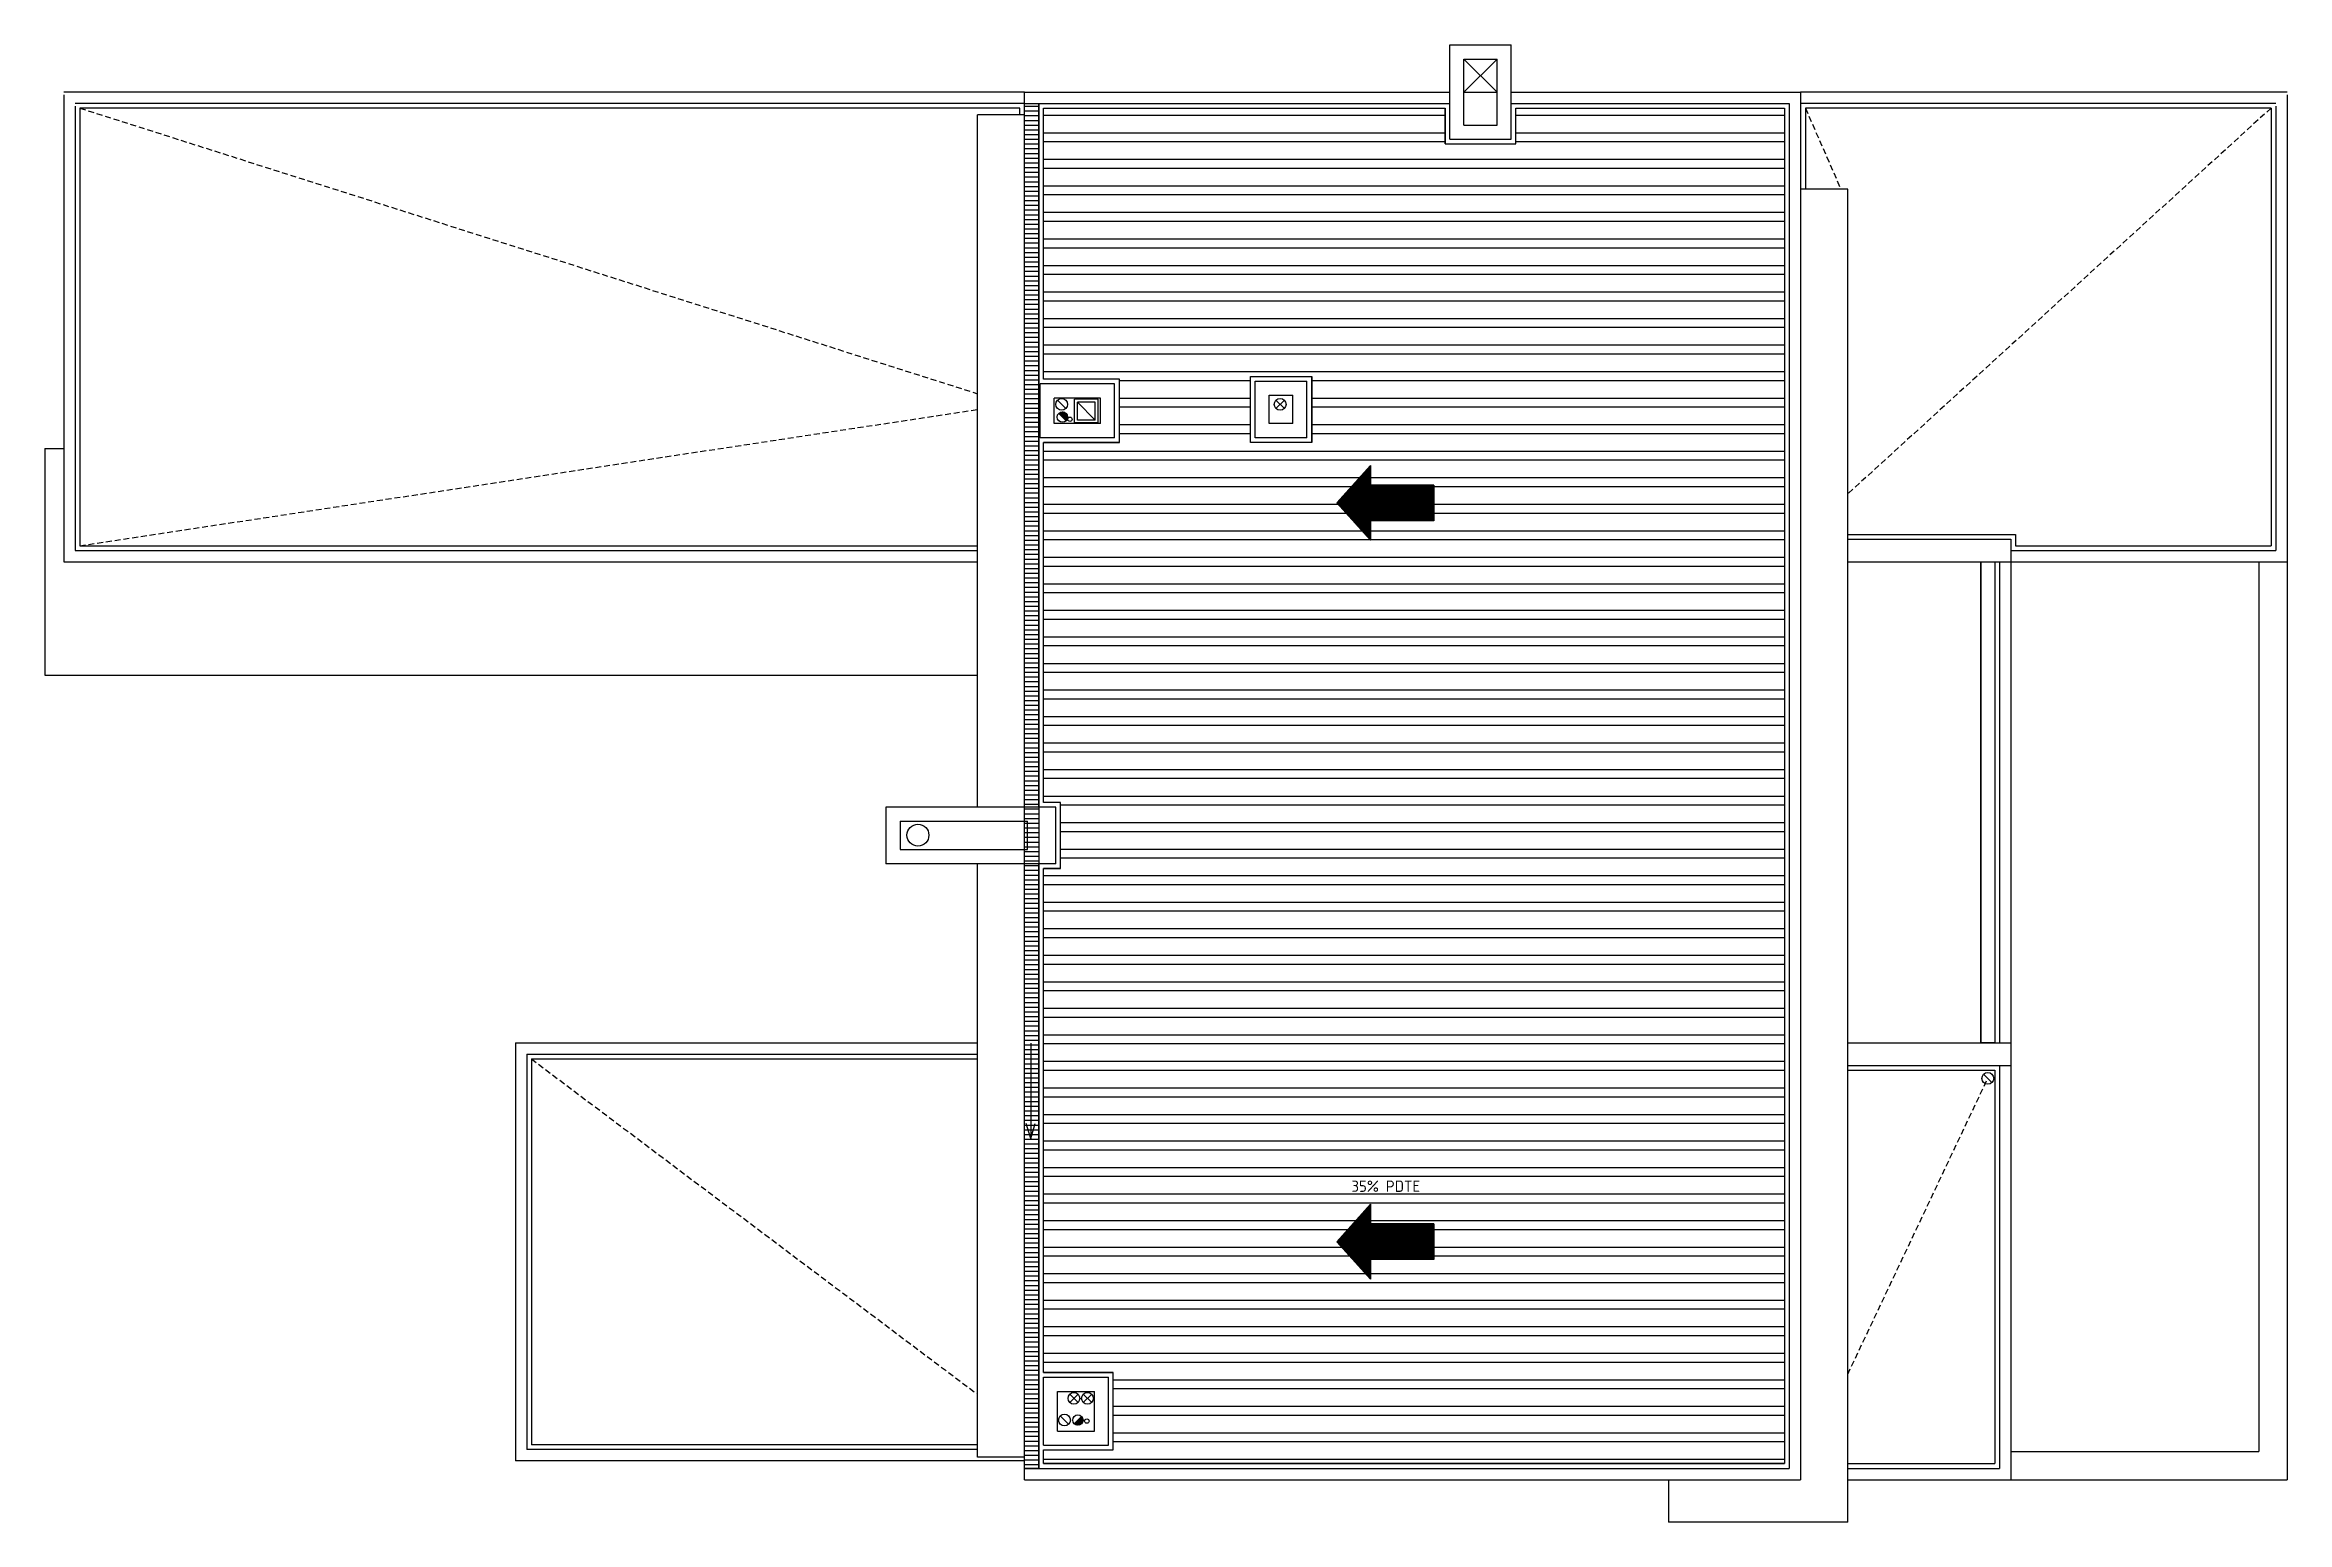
# Model space of a CAD drawing. Extents: x 37594 to 44658, y -15488 to -11373.
# Drawn here: x 41603 to 43981, y -15488 to -13922 of the extents above; entities that cross this region are included whole.
import ezdxf

# ---------------------------------------------------------------- set-up
doc = ezdxf.new("R2010")
doc.units = 0
doc.header["$LTSCALE"] = 25
doc.header["$MEASUREMENT"] = 0
doc.linetypes.add('RAYITAS', pattern=[0.375, 0.25, -0.125])
for name, color, linetype in [('CUBIERTA', 4, 'CONTINUOUS'), ('MUROS', 1, 'CONTINUOUS'), ('PLANTA', 7, 'CONTINUOUS'), ('TEXTOS', 10, 'CONTINUOUS')]:
    doc.layers.add(name, color=color, linetype=linetype)
doc.styles.add('DIN', font='DIN')

msp = doc.modelspace()

# ---------------------------------------------------------------- texts
at = {"layer": 'TEXTOS', "style": 'DIN'}
msp.add_text('35% PDTE', height=12, dxfattribs=at).set_placement((42988.9, -15138.1))

# ---------------------------------------------------------------- hatches: boundary and pattern name
at = {"layer": 'CUBIERTA'}
h = msp.add_hatch(dxfattribs=at)
h.set_pattern_fill('ANSI32', color=4, scale=75, angle=135, style=0)
h.set_pattern_definition([(180, (9315.224, 11512.772), (-5e-15, -28.125), []), (180, (9305.849, 11522.147), (-5e-15, -28.125), [])])
h.paths.add_polyline_path([(42662.3, -13989.2), (43088.3, -13989.2), (43088.3, -14027.2), (43163.3, -14027.2), (43163.3, -13989.2), (43448.3, -13989.2), (43448.3, -15426.2), (42662.3, -15426.2), (42662.3, -15411.7), (42736.3, -15411.7), (42736.3, -15329.7), (42662.3, -15329.7), (42662.3, -14795.2), (42680.3, -14795.2), (42680.3, -14725.2), (42662.3, -14725.2), (42662.3, -14343.7), (42742.8, -14343.7), (42742.8, -14276.7), (42662.3, -14276.7)])
h.paths.add_polyline_path([(42881.8, -14273.7), (42946.8, -14273.7), (42946.8, -14343.7), (42881.8, -14343.7)], flags=16)
at = {"layer": 'PLANTA'}
h = msp.add_hatch(dxfattribs=at)
h.set_pattern_fill('LINE', scale=40, style=0)
h.set_pattern_definition([(0, (9315.2235, 11512.772), (0, 5), [])])
h.paths.add_polyline_path([(42642.3, -13984.2), (42657.3, -13984.2), (42657.3, -15431.2), (42642.3, -15431.2)])
h = msp.add_hatch(dxfattribs=at)
h.set_pattern_fill('LINE', scale=8, angle=180, style=0)
h.set_pattern_definition([(180, (78033.1236, -40685.8359), (-1e-16, -1), [])])
h.paths.add_polyline_path([(43076.4, -14426.7), (43009.2, -14426.7), (43009.2, -14447.4), (42973.5, -14407.7), (43009.2, -14368), (43009.2, -14388.8), (43076.4, -14388.8)])
h = msp.add_hatch(dxfattribs=at)
h.set_pattern_fill('LINE', scale=8, angle=180, style=0)
h.set_pattern_definition([(180, (78033.1236, -41469.0253), (-1e-16, -1), [])])
h.paths.add_polyline_path([(43076.4, -15209.9), (43009.2, -15209.9), (43009.2, -15230.6), (42973.5, -15190.9), (43009.2, -15151.2), (43009.2, -15172), (43076.4, -15172)])

# ---------------------------------------------------------------- linework, layer by layer
at = {"layer": 'CUBIERTA', "color": 7}
for points in [[(42662.3, -13989.2), (43088.3, -13989.2), (43088.3, -14027.2), (43163.3, -14027.2), (43163.3, -13989.2), (43448.3, -13989.2), (43448.3, -15426.2), (42662.3, -15426.2), (42662.3, -15411.7), (42736.3, -15411.7), (42736.3, -15329.7), (42662.3, -15329.7), (42662.3, -14795.2), (42680.3, -14795.2), (42680.3, -14725.2), (42662.3, -14725.2), (42662.3, -14343.7), (42742.8, -14343.7), (42742.8, -14276.7), (42662.3, -14276.7)], [(42881.8, -14273.7), (42946.8, -14273.7), (42946.8, -14343.7), (42881.8, -14343.7)]]:
    msp.add_lwpolyline(points, close=True, dxfattribs=at)
at = {"layer": 'MUROS', "color": 7}
for p, q in [((43093.3, -14022.2), (43093.3, -13922.2)), ((43093.3, -13922.2), (43158.3, -13922.2)), ((43158.3, -14022.2), (43158.3, -13922.2)), ((43108.3, -14007.2), (43108.3, -13937.2)), ((43108.3, -13937.2), (43143.3, -13937.2)), ((43143.3, -14007.2), (43143.3, -13937.2)), ((42642.3, -14730.2), (42642.3, -13972.2)), ((42642.3, -13972.2), (43093.3, -13972.2)), ((43158.3, -13972.2), (43465.3, -13972.2)), ((43465.3, -13972.2), (43465.3, -15443.2)), ((42642.3, -13984.2), (43093.3, -13984.2)), ((42657.3, -14730.2), (42657.3, -13984.2)), ((43158.3, -13984.2), (43453.3, -13984.2)), ((43453.3, -13984.2), (43453.3, -15431.2)), ((43093.3, -14022.2), (43158.3, -14022.2)), ((43108.3, -14007.2), (43143.3, -14007.2)), ((42658.8, -14338.7), (42658.8, -14281.7)), ((42737.8, -14281.7), (42658.8, -14281.7)), ((42737.8, -14338.7), (42737.8, -14281.7)), ((42886.8, -14278.7), (42941.8, -14278.7)), ((42886.8, -14338.7), (42886.8, -14278.7)), ((42941.8, -14338.7), (42941.8, -14278.7)), ((42901.8, -14293.7), (42926.8, -14293.7)), ((42901.8, -14323.7), (42901.8, -14293.7)), ((42926.8, -14323.7), (42926.8, -14293.7)), ((42737.8, -14338.7), (42658.8, -14338.7)), ((42941.8, -14338.7), (42886.8, -14338.7)), ((42926.8, -14323.7), (42901.8, -14323.7)), ((42675.3, -14730.2), (42495.3, -14730.2)), ((42495.3, -14730.2), (42495.3, -14790.2)), ((42675.3, -14790.2), (42675.3, -14730.2)), ((42510.3, -14745.2), (42645.3, -14745.2)), ((42510.3, -14745.2), (42510.3, -14775.2)), ((42645.3, -14775.2), (42645.3, -14745.2)), ((42675.3, -14790.2), (42495.3, -14790.2)), ((42510.3, -14775.2), (42645.3, -14775.2)), ((42642.3, -15443.2), (42642.3, -14790.2)), ((42657.3, -15431.2), (42657.3, -14790.2)), ((42662.3, -15334.7), (42731.3, -15334.7)), ((42662.3, -15406.7), (42662.3, -15334.7)), ((42731.3, -15406.7), (42731.3, -15334.7)), ((42662.3, -15406.7), (42731.3, -15406.7)), ((42642.3, -15431.2), (43453.3, -15431.2)), ((42642.3, -15443.2), (43465.3, -15443.2))]:
    msp.add_line(p, q, dxfattribs=at)
at = {"layer": 'PLANTA', "color": 7}
for p, q in [((43108.3, -13937.2), (43143.3, -13972.2)), ((43108.3, -13972.2), (43143.3, -13937.2)), ((42642.3, -13972.2), (41623.3, -13972.2)), ((41623.3, -13975.2), (41623.3, -14470.2)), ((43108.3, -13972.2), (43143.3, -13972.2)), ((43981.2, -13972.2), (43465.3, -13972.2)), ((43981.2, -13975.2), (43981.2, -14470.2)), ((42642.3, -13984.2), (41635.3, -13984.2)), ((41635.3, -13987.2), (41635.3, -14458.2)), ((41640.3, -13989.2), (41640.3, -14453.2)), ((42637.3, -13989.2), (41640.3, -13989.2)), ((42592.3, -14730.2), (42592.3, -13996.2)), ((42642.3, -13996.2), (42592.3, -13996.2)), ((42637.3, -13996.2), (42637.3, -13989.2)), ((42662.3, -14276.7), (42662.3, -13989.2)), ((42662.3, -13989.2), (43088.3, -13989.2)), ((43088.3, -14027.2), (43088.3, -13989.2)), ((43163.3, -14027.2), (43163.3, -13989.2)), ((43163.3, -13989.2), (43448.3, -13989.2)), ((43448.3, -13989.2), (43448.3, -15426.2)), ((43969.2, -13984.2), (43465.3, -13984.2)), ((43964.2, -13989.2), (43470.3, -13989.2)), ((43470.3, -13989.2), (43470.3, -14075.2)), ((43964.2, -13989.2), (43964.2, -14453.2)), ((43969.2, -13987.2), (43969.2, -14458.2)), ((43088.3, -14027.2), (43163.3, -14027.2)), ((43515.3, -14075.2), (43465.3, -14075.2)), ((43515.3, -15488.2), (43515.3, -14075.2)), ((42742.8, -14276.7), (42662.3, -14276.7)), ((42742.8, -14343.7), (42742.8, -14276.7)), ((42881.8, -14273.7), (42946.8, -14273.7)), ((42881.8, -14343.7), (42881.8, -14273.7)), ((42946.8, -14343.7), (42946.8, -14273.7)), ((42673.8, -14323.7), (42673.8, -14296.7)), ((42722.8, -14296.7), (42673.8, -14296.7)), ((42720.3, -14297.9), (42695.3, -14297.9)), ((42695.3, -14322.9), (42695.3, -14297.9)), ((42717.3, -14319.9), (42698.3, -14300.9)), ((42698.3, -14319.9), (42698.3, -14300.9)), ((42717.3, -14300.9), (42698.3, -14300.9)), ((42717.3, -14319.9), (42717.3, -14300.9)), ((42720.3, -14322.9), (42720.3, -14297.9)), ((42722.8, -14323.7), (42722.8, -14296.7)), ((42908.9, -14298.9), (42917.8, -14307.7)), ((42917.8, -14298.9), (42908.9, -14307.7)), ((42722.8, -14323.7), (42673.8, -14323.7)), ((42720.3, -14322.9), (42695.3, -14322.9)), ((42717.3, -14319.9), (42698.3, -14319.9)), ((41603.3, -14350.2), (41603.3, -14590.2)), ((41603.3, -14350.2), (41623.3, -14350.2)), ((42662.3, -14725.2), (42662.3, -14343.7)), ((42742.8, -14343.7), (42662.3, -14343.7)), ((42946.8, -14343.7), (42881.8, -14343.7)), ((43009.2, -14368), (42973.5, -14407.7)), ((43009.2, -14388.8), (43009.2, -14368)), ((43009.2, -14447.4), (42973.5, -14407.7)), ((43076.4, -14388.8), (43009.2, -14388.8)), ((43076.4, -14426.7), (43076.4, -14388.8)), ((43009.2, -14426.7), (43009.2, -14447.4)), ((43076.4, -14426.7), (43009.2, -14426.7)), ((41640.3, -14453.2), (42592.3, -14453.2)), ((43515.3, -14441.2), (43693.3, -14441.2)), ((43515.3, -14446.2), (43688.3, -14446.2)), ((43688.3, -14446.2), (43688.3, -15443.2)), ((43693.3, -14441.2), (43693.3, -14453.2)), ((43693.3, -14453.2), (43964.2, -14453.2)), ((43981.2, -14452.6), (43981.2, -15443.2)), ((41623.3, -14470.2), (42592.3, -14470.2)), ((41635.3, -14458.2), (42592.3, -14458.2)), ((43515.3, -14470.2), (43981.2, -14470.2)), ((43656.3, -14470.2), (43656.3, -14980.2)), ((43671.3, -14470.2), (43671.3, -14980.2)), ((43676.3, -14470.2), (43676.3, -14980.2)), ((43688.3, -14458.2), (43969.2, -14458.2)), ((43951.2, -14470.2), (43951.2, -15413.2)), ((41603.3, -14590.2), (42592.3, -14590.2)), ((42680.3, -14725.2), (42662.3, -14725.2)), ((42680.3, -14795.2), (42680.3, -14725.2)), ((42592.3, -15419.2), (42592.3, -14790.2)), ((42662.3, -15329.7), (42662.3, -14795.2)), ((42680.3, -14795.2), (42662.3, -14795.2)), ((42102.3, -14980.2), (42102.3, -15423.2)), ((42102.3, -14980.2), (42592.3, -14980.2)), ((42648.9, -14980.3), (42648.9, -15081.5)), ((43515.3, -14980.2), (43688.3, -14980.2)), ((42114.3, -14992.2), (42114.3, -15411.2)), ((42114.3, -14992.2), (42592.3, -14992.2)), ((42119.3, -14997.2), (42119.3, -15406.2)), ((42119.3, -14997.2), (42592.3, -14997.2)), ((43515.3, -15004.2), (43688.3, -15004.2)), ((43676.3, -15004.2), (43676.3, -15431.2)), ((43515.3, -15009.2), (43671.3, -15009.2)), ((43659.4, -15013.4), (43668.2, -15022.2)), ((43671.3, -15009.2), (43671.3, -15426.2)), ((42648.9, -15081.5), (42644, -15065.5)), ((42648.9, -15081.5), (42653.7, -15065.5)), ((43009.2, -15151.2), (42973.5, -15190.9)), ((43009.2, -15172), (43009.2, -15151.2)), ((43009.2, -15230.6), (42973.5, -15190.9)), ((43076.4, -15172), (43009.2, -15172)), ((43076.4, -15209.9), (43076.4, -15172)), ((43009.2, -15209.9), (43009.2, -15230.6)), ((43076.4, -15209.9), (43009.2, -15209.9)), ((42662.3, -15329.7), (42736.3, -15329.7)), ((42736.3, -15411.7), (42736.3, -15329.7)), ((42677.3, -15349.7), (42716.3, -15349.7)), ((42677.3, -15391.7), (42677.3, -15349.7)), ((42699, -15352.6), (42690.2, -15361.4)), ((42690.2, -15352.6), (42699, -15361.4)), ((42713.5, -15352.6), (42704.6, -15361.4)), ((42704.6, -15352.6), (42713.5, -15361.4)), ((42716.3, -15391.7), (42716.3, -15349.7)), ((42592.3, -15406.2), (42119.3, -15406.2)), ((42677.3, -15391.7), (42716.3, -15391.7)), ((42642.3, -15423.2), (42102.3, -15423.2)), ((42592.3, -15411.2), (42114.3, -15411.2)), ((42642.3, -15419.2), (42592.3, -15419.2)), ((42662.3, -15426.2), (42662.3, -15411.7)), ((42662.3, -15411.7), (42736.3, -15411.7)), ((42662.3, -15426.2), (43448.3, -15426.2)), ((43515.3, -15426.2), (43671.3, -15426.2)), ((43515.3, -15431.2), (43676.3, -15431.2)), ((43688.3, -15413.2), (43951.2, -15413.2)), ((43325.3, -15443.2), (43325.3, -15488.2)), ((43515.3, -15443.2), (43688.3, -15443.2)), ((43688.3, -15443.2), (43981.2, -15443.2)), ((43515.3, -15488.2), (43325.3, -15488.2))]:
    msp.add_line(p, q, dxfattribs=at)
at = {"layer": 'PLANTA', "color": 7, "linetype": 'RAYITAS'}
for p, q in [((41640.3, -13989.2), (42592.3, -14292)), ((43470.3, -13989.2), (43508, -14075.2)), ((43964.2, -13989.2), (43515.3, -14398.2)), ((41640.3, -14453.2), (42592.3, -14308.7)), ((42119.3, -14997.2), (42592.3, -15352.6)), ((43515.3, -15331.2), (43663.8, -15017.8))]:
    msp.add_line(p, q, dxfattribs=at)
at = {"layer": 'PLANTA'}
for p, q in [((42677.2, -14298.9), (42686, -14307.7)), ((42686.3, -14320.6), (42678.5, -14312.9)), ((42686.6, -14320.3), (42678.9, -14312.5)), ((42686.9, -14319.9), (42679.3, -14312.2)), ((42687.2, -14319.4), (42679.7, -14311.9)), ((42687.4, -14319), (42680.2, -14311.7)), ((42687.6, -14318.4), (42680.7, -14311.5)), ((42687.8, -14317.9), (42681.2, -14311.4)), ((42687.9, -14317.3), (42681.9, -14311.3)), ((42687.9, -14316.6), (42682.5, -14311.2)), ((42687.8, -14315.8), (42683.3, -14311.3)), ((42687.5, -14314.8), (42684.3, -14311.6)), ((42680.2, -15375.5), (42689, -15384.4)), ((42694.9, -15383.9), (42702.7, -15376.1)), ((42695.3, -15384.3), (42703, -15376.5)), ((42695.7, -15384.6), (42703.4, -15376.9)), ((42696.1, -15384.8), (42703.6, -15377.3)), ((42696.6, -15385.1), (42703.9, -15377.8)), ((42697.1, -15385.3), (42704.1, -15378.3)), ((42697.7, -15385.4), (42704.2, -15378.9)), ((42698.3, -15385.5), (42704.3, -15379.5)), ((42699, -15385.5), (42704.3, -15380.2)), ((42699.8, -15385.4), (42704.2, -15381)), ((42700.7, -15385.2), (42704, -15381.9))]:
    msp.add_line(p, q, dxfattribs=at)
at = {"layer": 'PLANTA', "color": 7}
for points in [[(42642.3, -13984.2), (42657.3, -13984.2), (42657.3, -15431.2), (42642.3, -15431.2)], [(43076.4, -14426.7), (43009.2, -14426.7), (43009.2, -14447.4), (42973.5, -14407.7), (43009.2, -14368), (43009.2, -14388.8), (43076.4, -14388.8)], [(43656.3, -14470.2), (43671.3, -14470.2), (43671.3, -14980.2), (43656.3, -14980.2)], [(43076.4, -15209.9), (43009.2, -15209.9), (43009.2, -15230.6), (42973.5, -15190.9), (43009.2, -15151.2), (43009.2, -15172), (43076.4, -15172)]]:
    msp.add_lwpolyline(points, close=True, dxfattribs=at)
at = {"layer": 'PLANTA'}
for centre, radius in [((42681.6, -14303.3), 6.25), ((42682.4, -14316.7), 5.5), ((42684.6, -15380), 6.25), ((42698.8, -15380), 5.5)]:
    msp.add_circle(centre, radius, dxfattribs=at)
at = {"layer": 'PLANTA', "color": 7}
for centre, radius in [((42913.3, -14303.3), 6.25), ((42690.4, -14319.1), 2.32), ((42529.2, -14760), 11.6), ((43663.8, -15017.8), 6.25), ((42694.6, -15357), 6.25), ((42709, -15357), 6.25), ((42708.3, -15381.1), 2.32)]:
    msp.add_circle(centre, radius, dxfattribs=at)

msp.set_redraw_order([(e.dxf.handle, doc.entitydb.next_handle()) for e in msp.query("TEXT MTEXT ATTDEF DIMENSION ARC_DIMENSION")])  # texts and dimensions are drawn at this point

doc.saveas('drawing.dxf')
